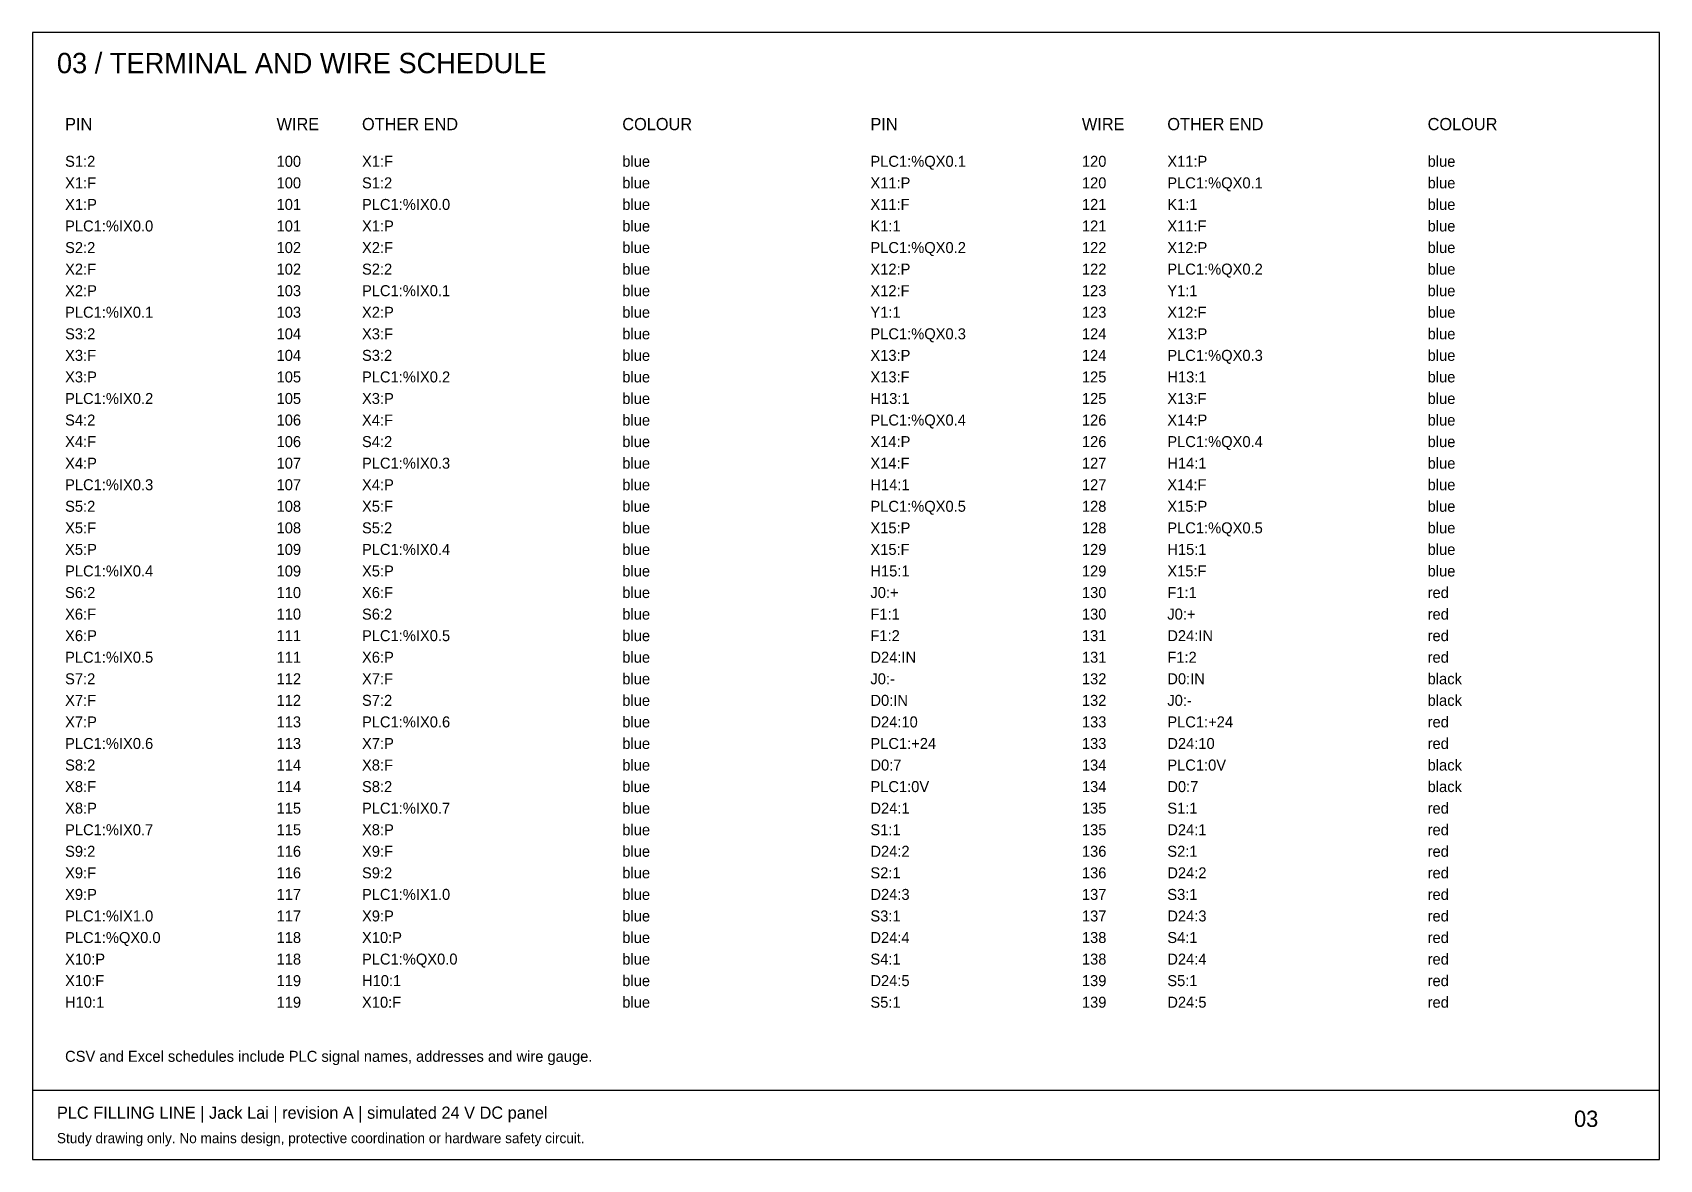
# Model space of a CAD drawing. Header units: millimetres. Extents: x 10 to 2610, y 10 to 287.
# Drawn here: x 890 to 1290, y 10 to 287 of the extents above; entities that cross this region are included whole.
import ezdxf

# ---------------------------------------------------------------- set-up
doc = ezdxf.new("R2010")
doc.units = ezdxf.units.MM
doc.layers.add('SHEET_3', color=7, linetype='Continuous')

msp = doc.modelspace()

# ---------------------------------------------------------------- texts
at = {"layer": 'SHEET_3'}
for s, height, p in [('03 / TERMINAL AND WIRE SCHEDULE', 5, (896, 277)), ('PIN', 3, (898, 263)), ('WIRE', 3, (950, 263)), ('OTHER END', 3, (971, 263)), ('COLOUR', 3, (1035, 263)), ('PIN', 3, (1096, 263)), ('WIRE', 3, (1148, 263)), ('OTHER END', 3, (1169, 263)), ('COLOUR', 3, (1233, 263)), ('S1:2', 2.7, (898, 254)), ('100', 2.7, (950, 254)), ('X1:F', 2.7, (971, 254)), ('blue', 2.7, (1035, 254)), ('PLC1:%QX0.1', 2.7, (1096, 254)), ('120', 2.7, (1148, 254)), ('X11:P', 2.7, (1169, 254)), ('blue', 2.7, (1233, 254)), ('X1:F', 2.7, (898, 248.7)), ('100', 2.7, (950, 248.7)), ('S1:2', 2.7, (971, 248.7)), ('blue', 2.7, (1035, 248.7)), ('X11:P', 2.7, (1096, 248.7)), ('120', 2.7, (1148, 248.7)), ('PLC1:%QX0.1', 2.7, (1169, 248.7)), ('blue', 2.7, (1233, 248.7)), ('X1:P', 2.7, (898, 243.4)), ('101', 2.7, (950, 243.4)), ('PLC1:%IX0.0', 2.7, (971, 243.4)), ('blue', 2.7, (1035, 243.4)), ('X11:F', 2.7, (1096, 243.4)), ('121', 2.7, (1148, 243.4)), ('K1:1', 2.7, (1169, 243.4)), ('blue', 2.7, (1233, 243.4)), ('PLC1:%IX0.0', 2.7, (898, 238.1)), ('101', 2.7, (950, 238.1)), ('X1:P', 2.7, (971, 238.1)), ('blue', 2.7, (1035, 238.1)), ('K1:1', 2.7, (1096, 238.1)), ('121', 2.7, (1148, 238.1)), ('X11:F', 2.7, (1169, 238.1)), ('blue', 2.7, (1233, 238.1)), ('S2:2', 2.7, (898, 232.8)), ('102', 2.7, (950, 232.8)), ('X2:F', 2.7, (971, 232.8)), ('blue', 2.7, (1035, 232.8)), ('PLC1:%QX0.2', 2.7, (1096, 232.8)), ('122', 2.7, (1148, 232.8)), ('X12:P', 2.7, (1169, 232.8)), ('blue', 2.7, (1233, 232.8)), ('X2:F', 2.7, (898, 227.5)), ('102', 2.7, (950, 227.5)), ('S2:2', 2.7, (971, 227.5)), ('blue', 2.7, (1035, 227.5)), ('X12:P', 2.7, (1096, 227.5)), ('122', 2.7, (1148, 227.5)), ('PLC1:%QX0.2', 2.7, (1169, 227.5)), ('blue', 2.7, (1233, 227.5)), ('X2:P', 2.7, (898, 222.2)), ('103', 2.7, (950, 222.2)), ('PLC1:%IX0.1', 2.7, (971, 222.2)), ('blue', 2.7, (1035, 222.2)), ('X12:F', 2.7, (1096, 222.2)), ('123', 2.7, (1148, 222.2)), ('Y1:1', 2.7, (1169, 222.2)), ('blue', 2.7, (1233, 222.2)), ('PLC1:%IX0.1', 2.7, (898, 216.9)), ('103', 2.7, (950, 216.9)), ('X2:P', 2.7, (971, 216.9)), ('blue', 2.7, (1035, 216.9)), ('Y1:1', 2.7, (1096, 216.9)), ('123', 2.7, (1148, 216.9)), ('X12:F', 2.7, (1169, 216.9)), ('blue', 2.7, (1233, 216.9)), ('S3:2', 2.7, (898, 211.6)), ('104', 2.7, (950, 211.6)), ('X3:F', 2.7, (971, 211.6)), ('blue', 2.7, (1035, 211.6)), ('PLC1:%QX0.3', 2.7, (1096, 211.6)), ('124', 2.7, (1148, 211.6)), ('X13:P', 2.7, (1169, 211.6)), ('blue', 2.7, (1233, 211.6)), ('X3:F', 2.7, (898, 206.3)), ('104', 2.7, (950, 206.3)), ('S3:2', 2.7, (971, 206.3)), ('blue', 2.7, (1035, 206.3)), ('X13:P', 2.7, (1096, 206.3)), ('124', 2.7, (1148, 206.3)), ('PLC1:%QX0.3', 2.7, (1169, 206.3)), ('blue', 2.7, (1233, 206.3)), ('X3:P', 2.7, (898, 201)), ('105', 2.7, (950, 201)), ('PLC1:%IX0.2', 2.7, (971, 201)), ('blue', 2.7, (1035, 201)), ('X13:F', 2.7, (1096, 201)), ('125', 2.7, (1148, 201)), ('H13:1', 2.7, (1169, 201)), ('blue', 2.7, (1233, 201)), ('PLC1:%IX0.2', 2.7, (898, 195.7)), ('105', 2.7, (950, 195.7)), ('X3:P', 2.7, (971, 195.7)), ('blue', 2.7, (1035, 195.7)), ('H13:1', 2.7, (1096, 195.7)), ('125', 2.7, (1148, 195.7)), ('X13:F', 2.7, (1169, 195.7)), ('blue', 2.7, (1233, 195.7)), ('S4:2', 2.7, (898, 190.4)), ('106', 2.7, (950, 190.4)), ('X4:F', 2.7, (971, 190.4)), ('blue', 2.7, (1035, 190.4)), ('PLC1:%QX0.4', 2.7, (1096, 190.4)), ('126', 2.7, (1148, 190.4)), ('X14:P', 2.7, (1169, 190.4)), ('blue', 2.7, (1233, 190.4)), ('X4:F', 2.7, (898, 185.1)), ('106', 2.7, (950, 185.1)), ('S4:2', 2.7, (971, 185.1)), ('blue', 2.7, (1035, 185.1)), ('X14:P', 2.7, (1096, 185.1)), ('126', 2.7, (1148, 185.1)), ('PLC1:%QX0.4', 2.7, (1169, 185.1)), ('blue', 2.7, (1233, 185.1)), ('X4:P', 2.7, (898, 179.8)), ('107', 2.7, (950, 179.8)), ('PLC1:%IX0.3', 2.7, (971, 179.8)), ('blue', 2.7, (1035, 179.8)), ('X14:F', 2.7, (1096, 179.8)), ('127', 2.7, (1148, 179.8)), ('H14:1', 2.7, (1169, 179.8)), ('blue', 2.7, (1233, 179.8)), ('PLC1:%IX0.3', 2.7, (898, 174.5)), ('107', 2.7, (950, 174.5)), ('X4:P', 2.7, (971, 174.5)), ('blue', 2.7, (1035, 174.5)), ('H14:1', 2.7, (1096, 174.5)), ('127', 2.7, (1148, 174.5)), ('X14:F', 2.7, (1169, 174.5)), ('blue', 2.7, (1233, 174.5)), ('blue', 2.7, (1035, 169.2)), ('blue', 2.7, (1233, 169.2)), ('S5:2', 2.7, (898, 169.2)), ('108', 2.7, (950, 169.2)), ('X5:F', 2.7, (971, 169.2)), ('PLC1:%QX0.5', 2.7, (1096, 169.2)), ('128', 2.7, (1148, 169.2)), ('X15:P', 2.7, (1169, 169.2)), ('X5:F', 2.7, (898, 163.9)), ('108', 2.7, (950, 163.9)), ('S5:2', 2.7, (971, 163.9)), ('blue', 2.7, (1035, 163.9)), ('X15:P', 2.7, (1096, 163.9)), ('128', 2.7, (1148, 163.9)), ('PLC1:%QX0.5', 2.7, (1169, 163.9)), ('blue', 2.7, (1233, 163.9)), ('X5:P', 2.7, (898, 158.6)), ('109', 2.7, (950, 158.6)), ('PLC1:%IX0.4', 2.7, (971, 158.6)), ('blue', 2.7, (1035, 158.6)), ('X15:F', 2.7, (1096, 158.6)), ('129', 2.7, (1148, 158.6)), ('H15:1', 2.7, (1169, 158.6)), ('blue', 2.7, (1233, 158.6)), ('PLC1:%IX0.4', 2.7, (898, 153.3)), ('109', 2.7, (950, 153.3)), ('X5:P', 2.7, (971, 153.3)), ('blue', 2.7, (1035, 153.3)), ('H15:1', 2.7, (1096, 153.3)), ('129', 2.7, (1148, 153.3)), ('X15:F', 2.7, (1169, 153.3)), ('blue', 2.7, (1233, 153.3)), ('S6:2', 2.7, (898, 148)), ('110', 2.7, (950, 148)), ('X6:F', 2.7, (971, 148)), ('blue', 2.7, (1035, 148)), ('J0:+', 2.7, (1096, 148)), ('130', 2.7, (1148, 148)), ('F1:1', 2.7, (1169, 148)), ('red', 2.7, (1233, 148)), ('X6:F', 2.7, (898, 142.7)), ('110', 2.7, (950, 142.7)), ('S6:2', 2.7, (971, 142.7)), ('blue', 2.7, (1035, 142.7)), ('F1:1', 2.7, (1096, 142.7)), ('130', 2.7, (1148, 142.7)), ('J0:+', 2.7, (1169, 142.7)), ('red', 2.7, (1233, 142.7)), ('X6:P', 2.7, (898, 137.4)), ('111', 2.7, (950, 137.4)), ('PLC1:%IX0.5', 2.7, (971, 137.4)), ('blue', 2.7, (1035, 137.4)), ('F1:2', 2.7, (1096, 137.4)), ('131', 2.7, (1148, 137.4)), ('D24:IN', 2.7, (1169, 137.4)), ('red', 2.7, (1233, 137.4)), ('PLC1:%IX0.5', 2.7, (898, 132.1)), ('111', 2.7, (950, 132.1)), ('X6:P', 2.7, (971, 132.1)), ('blue', 2.7, (1035, 132.1)), ('D24:IN', 2.7, (1096, 132.1)), ('131', 2.7, (1148, 132.1)), ('F1:2', 2.7, (1169, 132.1)), ('red', 2.7, (1233, 132.1)), ('S7:2', 2.7, (898, 126.8)), ('112', 2.7, (950, 126.8)), ('X7:F', 2.7, (971, 126.8)), ('blue', 2.7, (1035, 126.8)), ('J0:-', 2.7, (1096, 126.8)), ('132', 2.7, (1148, 126.8)), ('D0:IN', 2.7, (1169, 126.8)), ('black', 2.7, (1233, 126.8)), ('X7:F', 2.7, (898, 121.5)), ('112', 2.7, (950, 121.5)), ('S7:2', 2.7, (971, 121.5)), ('blue', 2.7, (1035, 121.5)), ('D0:IN', 2.7, (1096, 121.5)), ('132', 2.7, (1148, 121.5)), ('J0:-', 2.7, (1169, 121.5)), ('black', 2.7, (1233, 121.5)), ('X7:P', 2.7, (898, 116.2)), ('113', 2.7, (950, 116.2)), ('PLC1:%IX0.6', 2.7, (971, 116.2)), ('blue', 2.7, (1035, 116.2)), ('D24:10', 2.7, (1096, 116.2)), ('133', 2.7, (1148, 116.2)), ('PLC1:+24', 2.7, (1169, 116.2)), ('red', 2.7, (1233, 116.2)), ('PLC1:%IX0.6', 2.7, (898, 110.9)), ('113', 2.7, (950, 110.9)), ('X7:P', 2.7, (971, 110.9)), ('blue', 2.7, (1035, 110.9)), ('PLC1:+24', 2.7, (1096, 110.9)), ('133', 2.7, (1148, 110.9)), ('D24:10', 2.7, (1169, 110.9)), ('red', 2.7, (1233, 110.9)), ('S8:2', 2.7, (898, 105.6)), ('114', 2.7, (950, 105.6)), ('X8:F', 2.7, (971, 105.6)), ('blue', 2.7, (1035, 105.6)), ('D0:7', 2.7, (1096, 105.6)), ('134', 2.7, (1148, 105.6)), ('PLC1:0V', 2.7, (1169, 105.6)), ('black', 2.7, (1233, 105.6)), ('X8:F', 2.7, (898, 100.3)), ('114', 2.7, (950, 100.3)), ('S8:2', 2.7, (971, 100.3)), ('blue', 2.7, (1035, 100.3)), ('PLC1:0V', 2.7, (1096, 100.3)), ('134', 2.7, (1148, 100.3)), ('D0:7', 2.7, (1169, 100.3)), ('black', 2.7, (1233, 100.3)), ('X8:P', 2.7, (898, 95)), ('115', 2.7, (950, 95)), ('PLC1:%IX0.7', 2.7, (971, 95)), ('blue', 2.7, (1035, 95)), ('D24:1', 2.7, (1096, 95)), ('135', 2.7, (1148, 95)), ('S1:1', 2.7, (1169, 95)), ('red', 2.7, (1233, 95)), ('PLC1:%IX0.7', 2.7, (898, 89.7)), ('115', 2.7, (950, 89.7)), ('X8:P', 2.7, (971, 89.7)), ('blue', 2.7, (1035, 89.7)), ('S1:1', 2.7, (1096, 89.7)), ('135', 2.7, (1148, 89.7)), ('D24:1', 2.7, (1169, 89.7)), ('red', 2.7, (1233, 89.7)), ('S9:2', 2.7, (898, 84.4)), ('116', 2.7, (950, 84.4)), ('X9:F', 2.7, (971, 84.4)), ('blue', 2.7, (1035, 84.4)), ('D24:2', 2.7, (1096, 84.4)), ('136', 2.7, (1148, 84.4)), ('S2:1', 2.7, (1169, 84.4)), ('red', 2.7, (1233, 84.4)), ('X9:F', 2.7, (898, 79.1)), ('116', 2.7, (950, 79.1)), ('S9:2', 2.7, (971, 79.1)), ('blue', 2.7, (1035, 79.1)), ('S2:1', 2.7, (1096, 79.1)), ('136', 2.7, (1148, 79.1)), ('D24:2', 2.7, (1169, 79.1)), ('red', 2.7, (1233, 79.1)), ('X9:P', 2.7, (898, 73.8)), ('117', 2.7, (950, 73.8)), ('PLC1:%IX1.0', 2.7, (971, 73.8)), ('blue', 2.7, (1035, 73.8)), ('D24:3', 2.7, (1096, 73.8)), ('137', 2.7, (1148, 73.8)), ('S3:1', 2.7, (1169, 73.8)), ('red', 2.7, (1233, 73.8)), ('PLC1:%IX1.0', 2.7, (898, 68.5)), ('117', 2.7, (950, 68.5)), ('X9:P', 2.7, (971, 68.5)), ('blue', 2.7, (1035, 68.5)), ('S3:1', 2.7, (1096, 68.5)), ('137', 2.7, (1148, 68.5)), ('D24:3', 2.7, (1169, 68.5)), ('red', 2.7, (1233, 68.5)), ('PLC1:%QX0.0', 2.7, (898, 63.2)), ('118', 2.7, (950, 63.2)), ('X10:P', 2.7, (971, 63.2)), ('blue', 2.7, (1035, 63.2)), ('D24:4', 2.7, (1096, 63.2)), ('138', 2.7, (1148, 63.2)), ('S4:1', 2.7, (1169, 63.2)), ('red', 2.7, (1233, 63.2)), ('X10:P', 2.7, (898, 57.9)), ('118', 2.7, (950, 57.9)), ('PLC1:%QX0.0', 2.7, (971, 57.9)), ('blue', 2.7, (1035, 57.9)), ('S4:1', 2.7, (1096, 57.9)), ('138', 2.7, (1148, 57.9)), ('D24:4', 2.7, (1169, 57.9)), ('red', 2.7, (1233, 57.9)), ('X10:F', 2.7, (898, 52.6)), ('119', 2.7, (950, 52.6)), ('H10:1', 2.7, (971, 52.6)), ('blue', 2.7, (1035, 52.6)), ('D24:5', 2.7, (1096, 52.6)), ('139', 2.7, (1148, 52.6)), ('S5:1', 2.7, (1169, 52.6)), ('red', 2.7, (1233, 52.6)), ('H10:1', 2.7, (898, 47.3)), ('119', 2.7, (950, 47.3)), ('X10:F', 2.7, (971, 47.3)), ('blue', 2.7, (1035, 47.3)), ('S5:1', 2.7, (1096, 47.3)), ('139', 2.7, (1148, 47.3)), ('D24:5', 2.7, (1169, 47.3)), ('red', 2.7, (1233, 47.3)), ('CSV and Excel schedules include PLC signal names, addresses and wire gauge.', 2.7, (898, 34)), ('PLC FILLING LINE | Jack Lai | revision A | simulated 24 V DC panel', 3, (896, 20)), ('03', 4, (1269, 18)), ('Study drawing only. No mains design, protective coordination or hardware safety circuit.', 2.5, (896, 14))]:
    msp.add_text(s, height=height, dxfattribs=at).set_placement(p)

# ---------------------------------------------------------------- linework, layer by layer
at = {"layer": 'SHEET_3'}
msp.add_line((890, 27), (1290, 27), dxfattribs=at)
msp.add_lwpolyline([(890, 10), (1290, 10), (1290, 287), (890, 287)], close=True, dxfattribs=at)

msp.set_redraw_order([(e.dxf.handle, doc.entitydb.next_handle()) for e in msp.query("TEXT MTEXT ATTDEF DIMENSION ARC_DIMENSION")])  # texts and dimensions are drawn at this point

doc.saveas('drawing.dxf')
